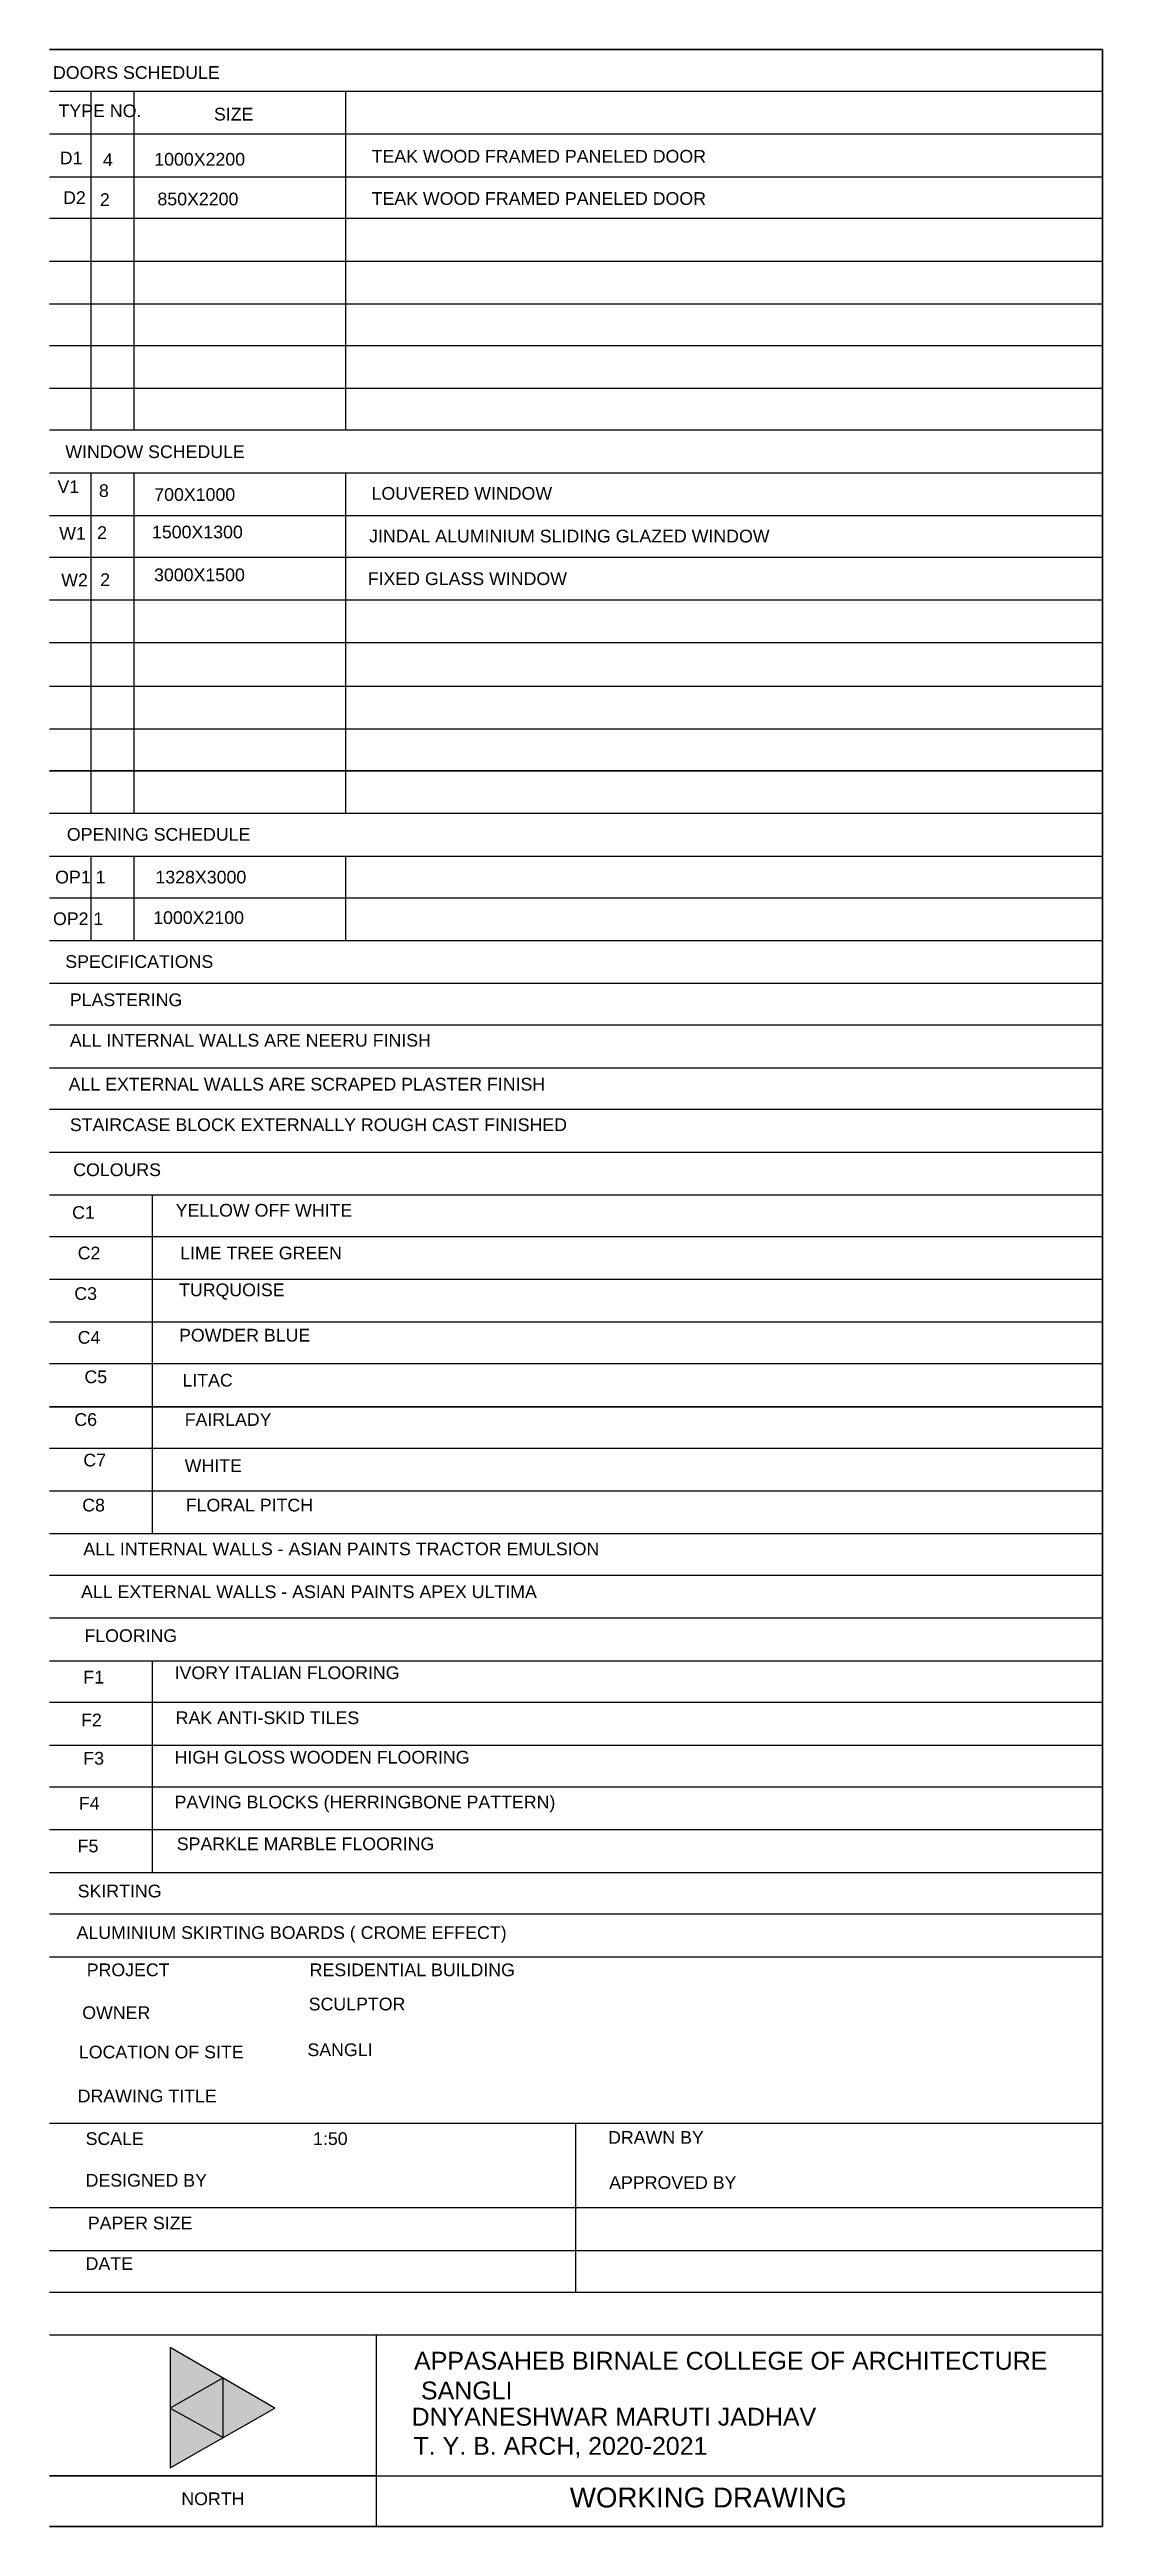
# Model space of a CAD drawing. Header units: metres. Extents: x 3586 to 7307, y 3108 to 6437.
# Drawn here: x 3931.83 to 3942.44, y 3160.08 to 3185.06 of the extents above; entities that cross this region are included whole.
import ezdxf

# ---------------------------------------------------------------- set-up
doc = ezdxf.new("R2010")
doc.units = ezdxf.units.M
doc.linetypes.add('DASHED', pattern=[0.75, 0.5, -0.25])
for name, color, linetype in [('DIMENSION', 255, 'DASHED'), ('PDF2_0', 7, 'Continuous'), ('PDF2_Text', 7, 'Continuous'), ('wall', 7, 'Continuous')]:
    doc.layers.add(name, color=color, linetype=linetype)
doc.styles.add('PDF Arial', font='arial.ttf')
doc.styles.get("Standard").update_dxf_attribs({"font": 'arial.ttf'})

msp = doc.modelspace()

# ---------------------------------------------------------------- texts
at = {"layer": 'DIMENSION', "attachment_point": 1}
for s, width, insert, char_height in [('4', 0.22412, (3932.364, 3184.017), 0.128), ('2', 0.22922, (3932.334, 3183.615), 0.128), ('850X2200', 1.00412, (3932.914, 3183.621), 0.1281), ('8', 0.25437, (3932.324, 3180.679), 0.128), ('W1', 0.23375, (3931.924, 3180.248), 0.1281), ('2', 0.37239, (3932.306, 3180.256), 0.128), ('1500X1300', 1.16578, (3932.859, 3180.262), 0.1281), ('W2', 0.18029, (3931.944, 3179.778), 0.1281), ('2', 0.2188, (3932.337, 3179.781), 0.128), ('3000X1500', 0.93012, (3932.88, 3179.83), 0.1281), ('SCULPTOR', 1.88441, (3934.439, 3165.413), 0.1281)]:
    msp.add_mtext_dynamic_manual_height_columns(s, width=width, gutter_width=12.5, heights=[0], dxfattribs=dict(at, insert=insert, char_height=char_height))
at = {"layer": 'PDF2_Text', "attachment_point": 7, "style": 'PDF Arial'}
for s, insert, char_height in [('DOORS SCHEDULE', (3931.861, 3184.767), 0.12812), ('TYPE NO.', (3931.917, 3184.381), 0.1281), ('SIZE', (3933.484, 3184.347), 0.1281), ('D1 ', (3931.929, 3183.907), 0.1281), ('1000X2200', (3932.882, 3183.892), 0.1281), ('TEAK WOOD FRAMED PANELED DOOR', (3935.073, 3183.922), 0.12812), ('D2 ', (3931.963, 3183.507), 0.1281), ('TEAK WOOD FRAMED PANELED DOOR', (3935.073, 3183.496), 0.12812), ('WINDOW SCHEDULE', (3931.985, 3180.942), 0.12812), ('V1 ', (3931.906, 3180.592), 0.1281), ('700X1000', (3932.882, 3180.51), 0.1281), ('LOUVERED WINDOW', (3935.073, 3180.522), 0.12812), ('JINDAL ALUMINIUM SLIDING GLAZED WINDOW', (3935.048, 3180.091), 0.12812), ('FIXED GLASS WINDOW', (3935.034, 3179.661), 0.12812), ('OPENING SCHEDULE', (3932.001, 3177.082), 0.12812), ('OP1 1', (3931.883, 3176.651), 0.1281), ('1328X3000', (3932.894, 3176.651), 0.1281), ('OP2 1', (3931.861, 3176.231), 0.1281), ('1000X2100', (3932.871, 3176.242), 0.1281), ('SPECIFICATIONS', (3931.985, 3175.799), 0.12812), ('PLASTERING', (3932.031, 3175.413), 0.1281), ('ALL INTERNAL WALLS ARE NEERU FINISH', (3932.031, 3175.005), 0.12812), ('ALL EXTERNAL WALLS ARE SCRAPED PLASTER FINISH', (3932.019, 3174.562), 0.12812), ('STAIRCASE BLOCK EXTERNALLY ROUGH CAST FINISHED', (3932.031, 3174.153), 0.12812), ('COLOURS', (3932.065, 3173.699), 0.1281), ('C1', (3932.054, 3173.268), 0.1281), ('YELLOW OFF WHITE', (3933.098, 3173.29), 0.12812), ('C2', (3932.11, 3172.859), 0.1281), ('LIME TREE GREEN', (3933.143, 3172.859), 0.12812), ('C3', (3932.076, 3172.45), 0.1281), ('TURQUOISE', (3933.132, 3172.454), 0.1281), ('C4', (3932.11, 3172.008), 0.1281), ('POWDER BLUE', (3933.132, 3172.03), 0.12812), ('C5', (3932.178, 3171.61), 0.1281), ('LITAC', (3933.166, 3171.576), 0.1281), ('C6', (3932.076, 3171.179), 0.1281), ('FAIRLADY', (3933.189, 3171.181), 0.1281), ('C7', (3932.167, 3170.77), 0.1281), ('WHITE', (3933.189, 3170.716), 0.1281), ('C8', (3932.156, 3170.316), 0.1281), ('FLORAL PITCH', (3933.2, 3170.316), 0.12812), ('ALL INTERNAL WALLS - ASIAN PAINTS TRACTOR EMULSION', (3932.167, 3169.874), 0.12812), ('ALL EXTERNAL WALLS - ASIAN PAINTS APEX ULTIMA', (3932.144, 3169.442), 0.12812), ('FLOORING', (3932.178, 3168.999), 0.1281), ('F1', (3932.167, 3168.582), 0.1281), ('IVORY ITALIAN FLOORING', (3933.087, 3168.625), 0.12812), ('F2', (3932.144, 3168.15), 0.1281), ('RAK ANTI-SKID TILES', (3933.098, 3168.171), 0.12812), ('F3', (3932.167, 3167.762), 0.1281), ('HIGH GLOSS WOODEN FLOORING', (3933.087, 3167.773), 0.12812), ('PAVING BLOCKS (HERRINGBONE PATTERN)', (3933.087, 3167.284), 0.12812), ('F4', (3932.122, 3167.31), 0.1281), ('F5', (3932.11, 3166.877), 0.1281), ('SPARKLE MARBLE FLOORING', (3933.109, 3166.899), 0.12812), ('SKIRTING', (3932.11, 3166.423), 0.1281), ('ALUMINIUM SKIRTING BOARDS ( CROME EFFECT)', (3932.099, 3165.967), 0.12812), ('PROJECT', (3932.201, 3165.628), 0.1281), ('RESIDENTIAL BUILDING', (3934.449, 3165.628), 0.12812), ('OWNER', (3932.156, 3165.196), 0.1281), ('SANGLI', (3934.426, 3164.822), 0.1281), ('LOCATION OF SITE', (3932.122, 3164.799), 0.12812), ('DRAWING TITLE', (3932.11, 3164.356), 0.12812), ('SCALE', (3932.19, 3163.925), 0.1281), ('1:50', (3934.483, 3163.925), 0.1281), ('DRAWN BY', (3937.457, 3163.939), 0.1281), ('DESIGNED BY', (3932.19, 3163.505), 0.12812), ('APPROVED BY', (3937.468, 3163.482), 0.12812), ('PAPER SIZE', (3932.212, 3163.074), 0.1281), ('DATE', (3932.19, 3162.667), 0.1281), ('APPASAHEB BIRNALE COLLEGE OF ARCHITECTURE\\P SANGLI', (3935.501, 3161.358), 0.17999), ('T. Y. B. ARCH, 2020-2021', (3935.496, 3160.768), 0.17999), ('WORKING DRAWING', (3937.071, 3160.268), 0.19999), ('NORTH', (3933.155, 3160.292), 0.1281)]:
    msp.add_mtext(s, dxfattribs=dict(at, insert=insert, char_height=char_height))
at = {"layer": 'wall', "insert": (3935.266, 3161.276), "char_height": 0.18, "attachment_point": 1}
msp.add_mtext_dynamic_manual_height_columns('   DNYANESHWAR MARUTI JADHAV ', width=4.30952, gutter_width=12.5, heights=[0], dxfattribs=at)

# ---------------------------------------------------------------- linework, layer by layer
at = {"layer": 'PDF2_0', "lineweight": 30}
msp.add_lwpolyline([(3931.827, 3185.065), (3942.441, 3185.065), (3942.441, 3171.374), (3942.441, 3160.079), (3931.827, 3160.079)], dxfattribs=at)
at = {"layer": 'PDF2_0', "lineweight": 25}
for points in [[(3931.827, 3184.645), (3942.441, 3184.645)], [(3932.247, 3181.228), (3932.247, 3184.645)], [(3932.678, 3181.228), (3932.678, 3184.645)], [(3934.812, 3181.228), (3934.812, 3184.645)], [(3931.827, 3184.213), (3942.441, 3184.213)], [(3931.827, 3183.782), (3942.441, 3183.782)], [(3931.827, 3183.362), (3942.441, 3183.362)], [(3931.827, 3182.93), (3942.441, 3182.93)], [(3931.827, 3182.499), (3942.441, 3182.499)], [(3931.827, 3182.079), (3942.441, 3182.079)], [(3931.827, 3181.648), (3942.441, 3181.648)], [(3931.827, 3181.228), (3942.441, 3181.228)], [(3931.827, 3180.796), (3942.441, 3180.796)], [(3932.247, 3177.357), (3932.247, 3180.796)], [(3932.678, 3177.357), (3932.678, 3180.796)], [(3934.812, 3177.357), (3934.812, 3180.796)], [(3931.827, 3180.365), (3942.441, 3180.365)], [(3931.827, 3179.945), (3942.441, 3179.945)], [(3931.827, 3179.514), (3942.441, 3179.514)], [(3931.827, 3179.082), (3942.441, 3179.082)], [(3942.441, 3178.639), (3931.827, 3178.639)], [(3942.441, 3178.208), (3931.827, 3178.208)], [(3942.441, 3177.357), (3931.827, 3177.357)], [(3942.441, 3176.925), (3931.827, 3176.925)], [(3932.247, 3176.074), (3932.247, 3176.925)], [(3932.678, 3176.074), (3932.678, 3176.925)], [(3934.812, 3176.074), (3934.812, 3176.925)], [(3942.441, 3176.505), (3931.827, 3176.505)], [(3942.441, 3176.074), (3931.827, 3176.074)], [(3942.441, 3175.643), (3931.827, 3175.643)], [(3942.441, 3175.222), (3931.827, 3175.222)], [(3942.441, 3174.791), (3931.827, 3174.791)], [(3942.441, 3174.371), (3931.827, 3174.371)], [(3942.441, 3173.94), (3931.827, 3173.94)], [(3942.441, 3173.508), (3931.827, 3173.508)], [(3932.86, 3173.508), (3932.86, 3171.374), (3932.86, 3170.091)], [(3942.441, 3173.088), (3931.827, 3173.088)], [(3942.441, 3172.657), (3931.827, 3172.657)], [(3942.441, 3172.226), (3931.827, 3172.226)], [(3942.441, 3171.806), (3931.827, 3171.806)], [(3942.441, 3170.954), (3931.827, 3170.954)], [(3942.441, 3170.523), (3931.827, 3170.523)], [(3942.441, 3170.091), (3931.827, 3170.091)], [(3942.441, 3169.671), (3931.827, 3169.671)], [(3942.441, 3169.24), (3931.827, 3169.24)], [(3942.441, 3168.809), (3931.827, 3168.809)], [(3932.86, 3168.809), (3932.86, 3166.674)], [(3942.441, 3168.389), (3931.827, 3168.389)], [(3942.441, 3167.957), (3931.827, 3167.957)], [(3942.441, 3167.537), (3931.827, 3167.537)], [(3942.441, 3167.106), (3931.827, 3167.106)], [(3942.441, 3166.674), (3931.827, 3166.674)], [(3942.441, 3166.254), (3931.827, 3166.254)], [(3942.441, 3165.823), (3931.827, 3165.823)], [(3942.441, 3164.143), (3931.827, 3164.143)], [(3937.128, 3164.143), (3937.128, 3162.44)], [(3942.441, 3163.292), (3931.827, 3163.292)], [(3942.441, 3162.86), (3931.827, 3162.86)], [(3942.441, 3162.44), (3931.827, 3162.44)], [(3942.441, 3162.009), (3931.827, 3162.009)], [(3935.119, 3162.009), (3935.119, 3160.079)], [(3935.119, 3160.59), (3931.827, 3160.59), (3942.441, 3160.59)], [(3942.441, 3160.079), (3931.827, 3160.079)]]:
    msp.add_lwpolyline(points, dxfattribs=at)
for points in [[(3931.827, 3177.788), (3942.441, 3177.788)], [(3931.827, 3171.374), (3942.441, 3171.374)], [(3934.097, 3161.271), (3933.041, 3161.884), (3933.041, 3160.669)], [(3933.575, 3161.577), (3933.041, 3161.271), (3933.575, 3160.976)]]:
    msp.add_lwpolyline(points, close=True, dxfattribs=at)
at = {"layer": 'PDF2_0', "color": 11, "true_color": 0xf27172, "transparency": 33554559}
for points in [[(3933.041, 3161.884), (3933.575, 3161.577), (3933.041, 3161.577)], [(3933.575, 3161.577), (3933.041, 3161.577), (3933.041, 3161.271)], [(3933.575, 3161.577), (3933.575, 3161.271), (3933.041, 3161.271)], [(3933.575, 3161.271), (3933.041, 3161.271), (3933.575, 3160.976)], [(3933.041, 3161.271), (3933.575, 3160.976), (3933.041, 3160.976)], [(3933.575, 3160.976), (3933.041, 3160.976), (3933.041, 3160.669)]]:
    msp.add_solid(points, dxfattribs=at)
at = {"layer": 'PDF2_0', "color": 241, "true_color": 0xf7abad, "transparency": 33554559}
for points in [[(3933.575, 3161.577), (3933.575, 3161.271), (3933.041, 3161.271)], [(3933.575, 3161.271), (3933.041, 3161.271), (3933.575, 3160.976)]]:
    msp.add_solid(points, dxfattribs=at)
at = {"layer": 'PDF2_0', "color": 1, "transparency": 33554559}
for points in [[(3933.575, 3161.577), (3934.097, 3161.271), (3933.575, 3161.271)], [(3934.097, 3161.271), (3933.575, 3161.271), (3933.575, 3160.976)]]:
    msp.add_solid(points, dxfattribs=at)

msp.set_redraw_order([(e.dxf.handle, doc.entitydb.next_handle()) for e in msp.query("TEXT MTEXT ATTDEF DIMENSION ARC_DIMENSION")])  # texts and dimensions are drawn at this point

doc.saveas('drawing.dxf')
